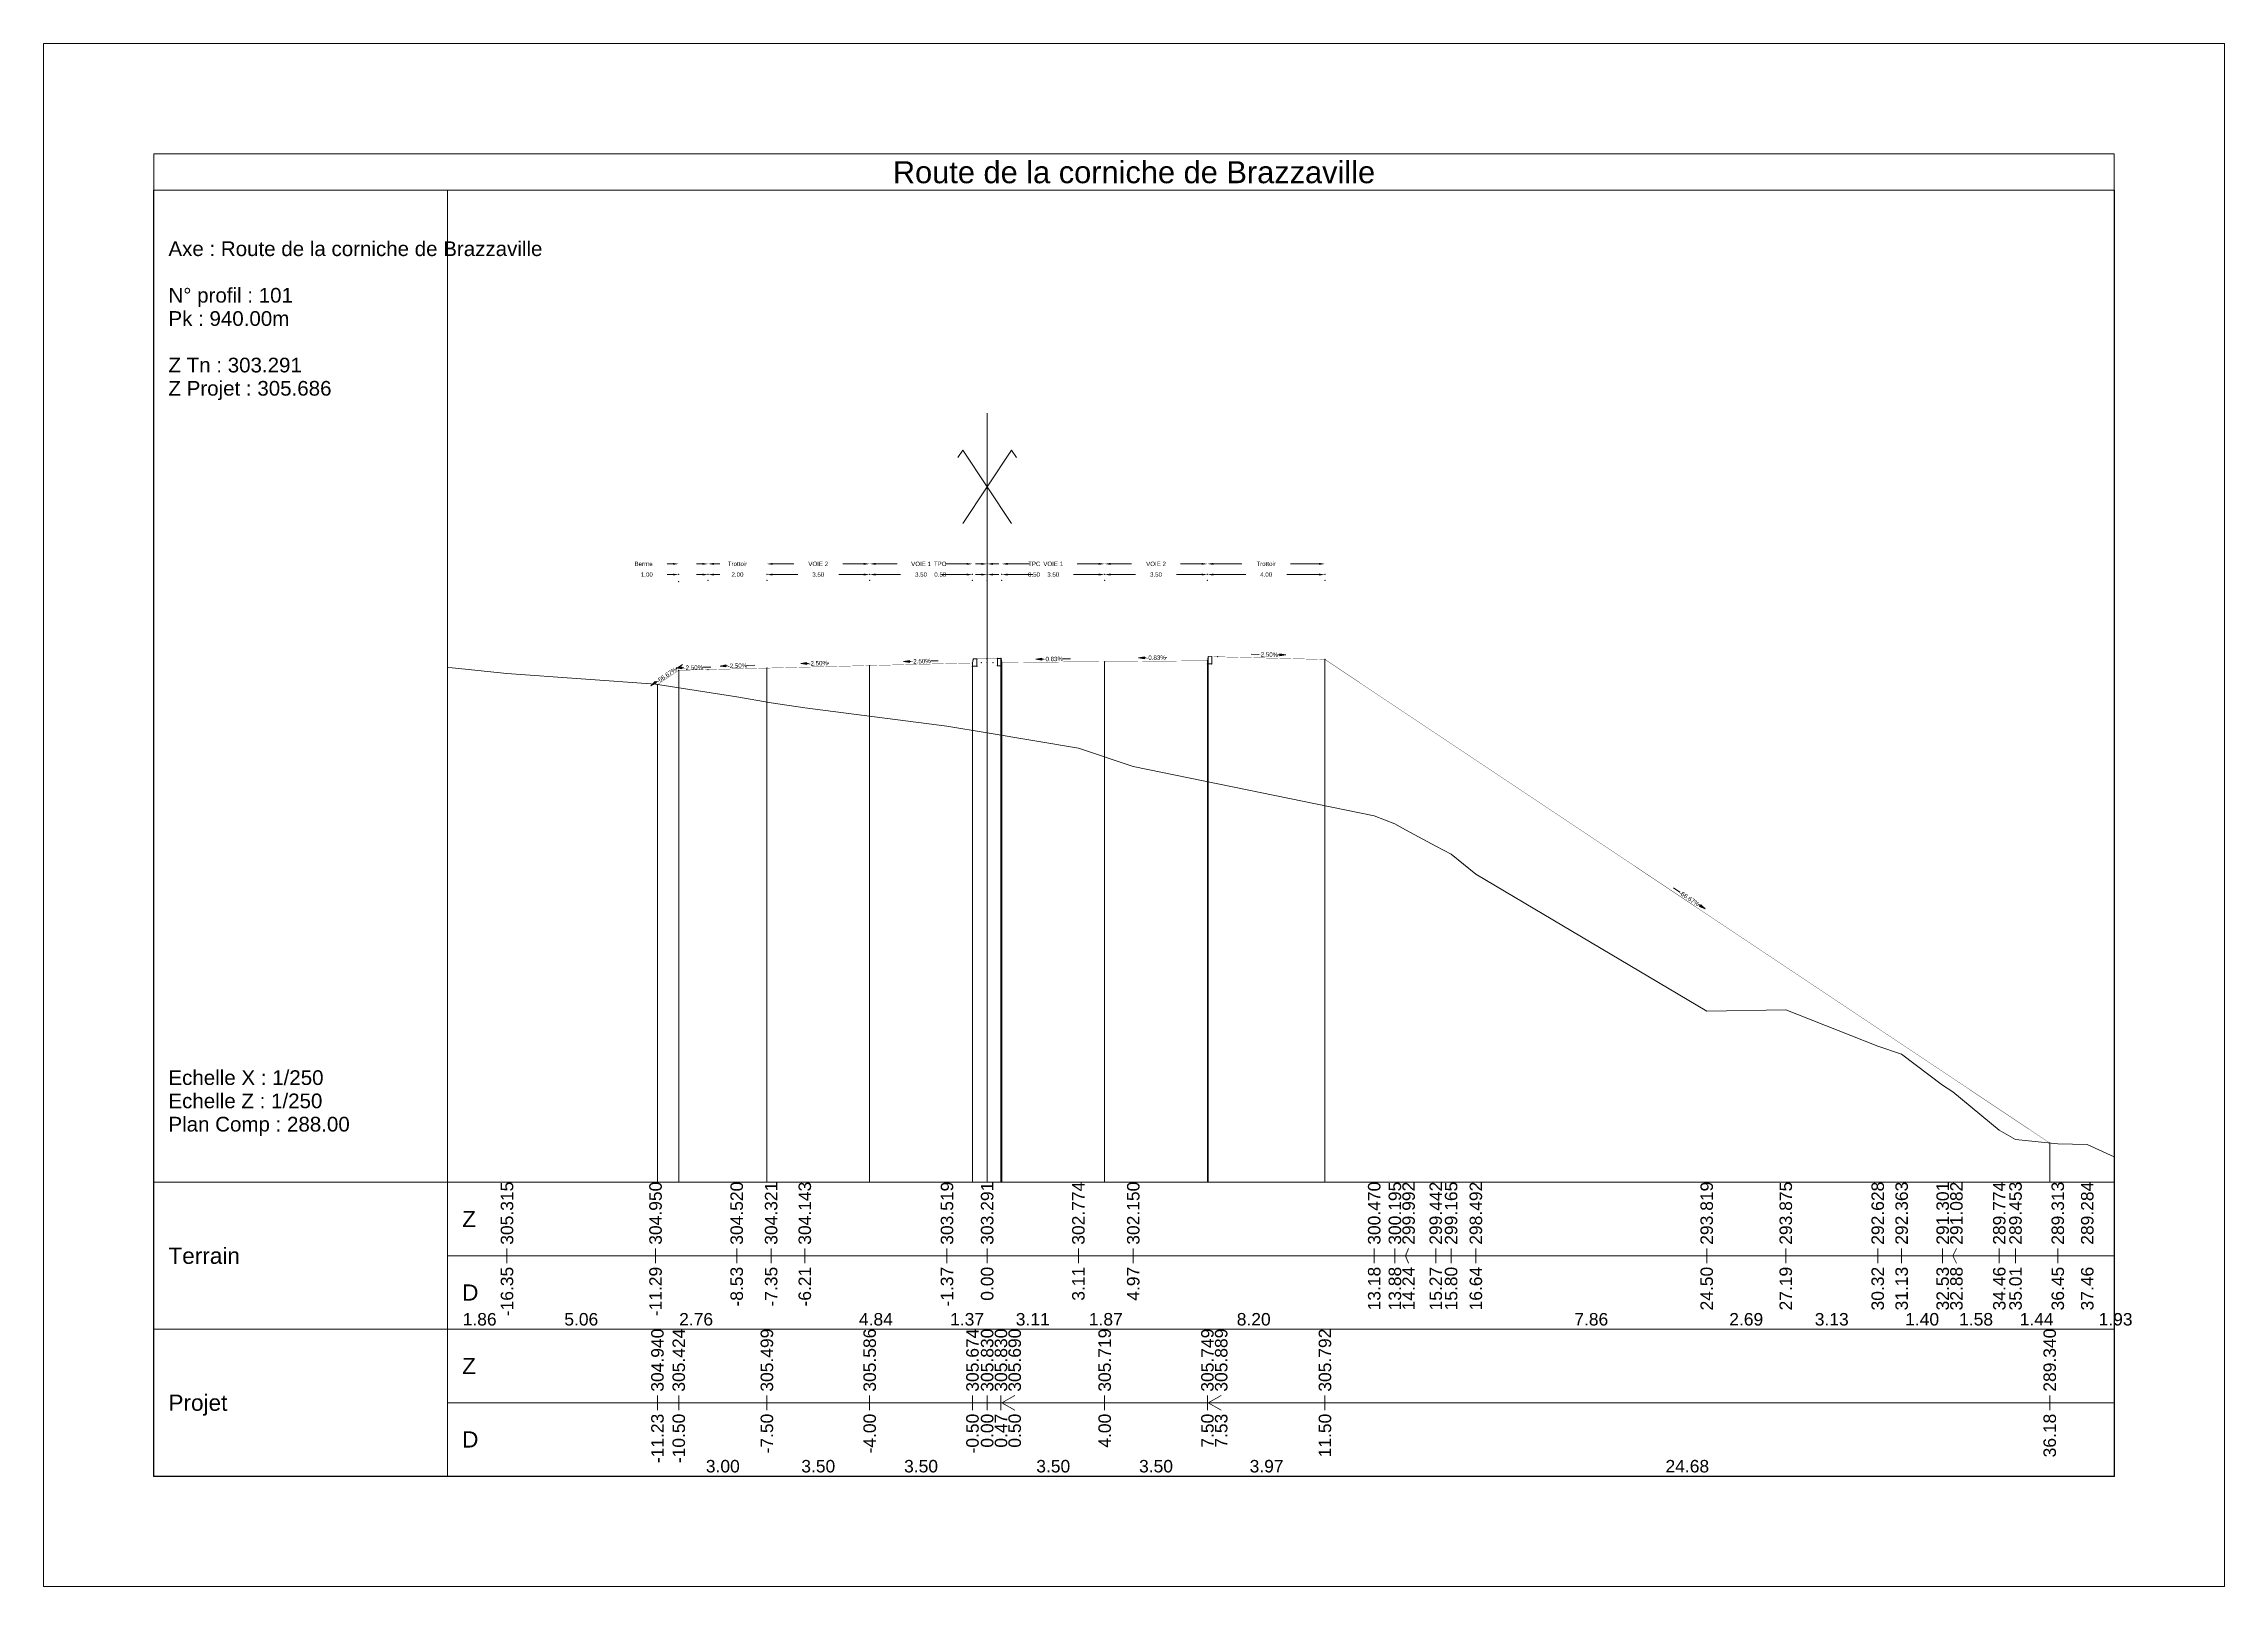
# Model space of a CAD drawing. Extents: x 0 to 74, y -372 to 1003.
# Drawn here: x 0 to 74.2, y -204.3 to -151.8 of the extents above; entities that cross this region are included whole.
import ezdxf
from ezdxf.enums import TextEntityAlignment as Align

# ---------------------------------------------------------------- set-up
doc = ezdxf.new("R2010")
doc.units = 0
doc.header["$LTSCALE"] = 2
doc.header["$PDSIZE"] = -0.004
doc.layers.get('0').update_dxf_attribs({"lineweight": 0})
for name, color, linetype, lineweight in [('Route - Profils type - PT REM TRT', 5, 'Continuous', 0), ('Route - Profils type - PT REM TRT BERME', 5, 'Continuous', 0), ('Route - Route de la corniche de Brazzaville - PT - Cadre_P101', 7, 'Continuous', 0), ('Route - Route de la corniche de Brazzaville - PT - Terrain_P101', 5, 'Continuous', 0)]:
    doc.layers.add(name, color=color, linetype=linetype, lineweight=lineweight)
doc.styles.add('CadreTitre', font='arial.ttf', dxfattribs={"height": 0.003})
doc.styles.add('Cotation', font='arial.ttf')
doc.styles.add('CoteHor', font='arial.ttf', dxfattribs={"height": 0.0022})
doc.styles.add('CoteHorA', font='arial.ttf', dxfattribs={"height": 0.0022})
doc.styles.add('CoteTitre', font='arial.ttf', dxfattribs={"height": 0.0017})
doc.styles.add('CoteTitreA', font='arial.ttf', dxfattribs={"height": 0.0017})
doc.styles.add('CoteVert', font='arial.ttf', dxfattribs={"height": 0.0017})
doc.styles.add('CoteVertA', font='arial.ttf', dxfattribs={"height": 0.0017})
doc.styles.add('ProfilCartouche', font='arial.ttf', dxfattribs={"height": 0.002})
doc.dimstyles.new('BRAZZAVILLE', dxfattribs={"dimtxt": 0.15, "dimasz": 0.2, "dimexe": 0.5, "dimexo": 0.5, "dimgap": 0.5, "dimtad": 0, "dimzin": 0, "dimdsep": 46, "dimtxsty": 'Cotation', "dimsah": 1, "dimcen": 0.1, "dimse1": 1, "dimse2": 1, "dimclrd": 1, "dimclre": 256, "dimclrt": 1, "dimaunit": 2, "dimazin": 0, "dimtfac": 1, "dimtdec": 4, "dimtofl": 0, "dimtmove": 0, "dimatfit": 1, "dimfxl": 1, "dimtolj": 1, "dimtzin": 0, "dimlwd": 0, "dimlwe": 0, "dimarcsym": 0})

msp = doc.modelspace()

# ---------------------------------------------------------------- texts
at = {"color": 7, "style": 'CadreTitre'}
msp.add_text('Route de la corniche de Brazzaville', height=0.75, dxfattribs=at).set_placement((37.125, -155.83), align=Align.TOP_CENTER)
at = {"style": 'ProfilCartouche'}
for s, p in [('Axe : Route de la corniche de Brazzaville', (4.25, -158.809)), ('N° profil : 101', (4.25, -160.393)), ('Pk : 940.00m', (4.25, -161.184)), ('Z Tn : 303.291', (4.25, -162.768)), ('Z Projet : 305.686', (4.25, -163.559)), ('Echelle X : 1/250', (4.25, -187.017)), ('Echelle Z : 1/250', (4.25, -187.809)), ('Plan Comp : 288.00', (4.25, -188.601))]:
    msp.add_text(s, height=0.5, dxfattribs=at).set_placement(p, align=Align.MIDDLE_LEFT)
at = {"layer": 'Route - Route de la corniche de Brazzaville - PT - Cadre_P101', "color": 114, "style": 'CoteVert'}
for s, p in [('305.315', (15.777, -192.705)), ('304.950', (20.834, -192.705)), ('304.520', (23.598, -192.705)), ('304.321', (24.77, -192.705)), ('304.143', (25.916, -192.705)), ('303.519', (30.758, -192.705)), ('303.291', (32.125, -192.705)), ('302.774', (35.231, -192.705)), ('302.150', (37.099, -192.705)), ('300.470', (45.303, -192.705)), ('300.195', (46.007, -192.705)), ('299.992', (46.474, -192.705)), ('299.442', (47.399, -192.705)), ('299.165', (47.921, -192.705)), ('298.492', (48.764, -192.705)), ('293.819', (56.624, -192.705)), ('293.875', (59.316, -192.705)), ('292.628', (62.446, -192.705)), ('292.363', (63.26, -192.705)), ('291.301', (64.658, -192.705)), ('291.082', (65.126, -192.705)), ('289.774', (66.585, -192.705)), ('289.453', (67.138, -192.705)), ('289.313', (68.577, -192.705)), ('289.284', (69.581, -192.705))]:
    msp.add_text(s, height=0.425, rotation=90, dxfattribs=at).set_placement(p, align=Align.MIDDLE_LEFT)
at = {"layer": 'Route - Route de la corniche de Brazzaville - PT - Cadre_P101', "color": 114, "style": 'CoteHor'}
for s, p in [('Z', (14.25, -191.83)), ('Terrain', (4.25, -193.08)), ('D', (14.25, -194.33))]:
    msp.add_text(s, height=0.55, dxfattribs=at).set_placement(p, align=Align.MIDDLE_LEFT)
at = {"layer": 'Route - Route de la corniche de Brazzaville - PT - Cadre_P101', "color": 114, "style": 'CoteVert'}
for s, p in [('-16.35', (15.777, -193.455)), ('-11.29', (20.834, -193.455)), ('-8.53', (23.598, -193.455)), ('-7.35', (24.77, -193.455)), ('-6.21', (25.916, -193.455)), ('-1.37', (30.758, -193.455)), ('0.00', (32.125, -193.455)), ('3.11', (35.231, -193.455)), ('4.97', (37.099, -193.455)), ('13.18', (45.303, -193.455)), ('13.88', (46.007, -193.455)), ('14.24', (46.474, -193.455)), ('15.27', (47.399, -193.455)), ('15.80', (47.921, -193.455)), ('16.64', (48.764, -193.455)), ('24.50', (56.624, -193.455)), ('27.19', (59.316, -193.455)), ('30.32', (62.446, -193.455)), ('31.13', (63.26, -193.455)), ('32.53', (64.658, -193.455)), ('32.88', (65.126, -193.455)), ('34.46', (66.585, -193.455)), ('35.01', (67.138, -193.455)), ('36.45', (68.577, -193.455)), ('37.46', (69.581, -193.455))]:
    msp.add_text(s, height=0.425, rotation=90, dxfattribs=at).set_placement(p, align=Align.MIDDLE_RIGHT)
at = {"layer": 'Route - Route de la corniche de Brazzaville - PT - Cadre_P101', "color": 114, "style": 'CoteTitre'}
for s, p in [('1.86', (14.846, -195.58)), ('5.06', (18.306, -195.58)), ('2.76', (22.216, -195.58)), ('4.84', (28.337, -195.58)), ('1.37', (31.442, -195.58)), ('3.11', (33.678, -195.58)), ('1.87', (36.165, -195.58)), ('8.20', (41.201, -195.58)), ('7.86', (52.694, -195.58)), ('2.69', (57.97, -195.58)), ('3.13', (60.881, -195.58)), ('1.40', (63.959, -195.58)), ('1.58', (65.796, -195.58)), ('1.44', (67.858, -195.58)), ('1.93', (70.545, -195.58))]:
    msp.add_text(s, height=0.425, dxfattribs=at).set_placement(p, align=Align.BOTTOM_CENTER)
at = {"layer": 'Route - Route de la corniche de Brazzaville - PT - Cadre_P101', "color": 7, "style": 'CoteVertA'}
for s, p in [('304.940', (20.899, -197.705)), ('305.424', (21.625, -197.705)), ('305.499', (24.625, -197.705)), ('305.586', (28.125, -197.705)), ('305.674', (31.625, -197.705)), ('305.830', (32.125, -197.705)), ('305.830', (32.595, -197.705)), ('305.690', (33.062, -197.705)), ('305.719', (36.125, -197.705)), ('305.749', (39.625, -197.705)), ('305.889', (40.093, -197.705)), ('305.792', (43.625, -197.705)), ('289.340', (68.303, -197.705))]:
    msp.add_text(s, height=0.425, rotation=90, dxfattribs=at).set_placement(p, align=Align.MIDDLE_LEFT)
at = {"layer": 'Route - Route de la corniche de Brazzaville - PT - Cadre_P101', "color": 7, "style": 'CoteHorA'}
for s, p in [('Z', (14.25, -196.83)), ('Projet', (4.25, -198.08)), ('D', (14.25, -199.33))]:
    msp.add_text(s, height=0.55, dxfattribs=at).set_placement(p, align=Align.MIDDLE_LEFT)
at = {"layer": 'Route - Route de la corniche de Brazzaville - PT - Cadre_P101', "color": 7, "style": 'CoteVertA'}
for s, p in [('-11.23', (20.899, -198.455)), ('-10.50', (21.625, -198.455)), ('-7.50', (24.625, -198.455)), ('-4.00', (28.125, -198.455)), ('-0.50', (31.625, -198.455)), ('0.00', (32.125, -198.455)), ('0.47', (32.595, -198.455)), ('0.50', (33.062, -198.455)), ('4.00', (36.125, -198.455)), ('7.50', (39.625, -198.455)), ('7.53', (40.093, -198.455)), ('11.50', (43.625, -198.455)), ('36.18', (68.303, -198.455))]:
    msp.add_text(s, height=0.425, rotation=90, dxfattribs=at).set_placement(p, align=Align.MIDDLE_RIGHT)
at = {"layer": 'Route - Route de la corniche de Brazzaville - PT - Cadre_P101', "color": 7, "style": 'CoteTitreA'}
for s, p in [('3.00', (23.125, -200.58)), ('3.50', (26.375, -200.58)), ('3.50', (29.875, -200.58)), ('3.50', (34.375, -200.58)), ('3.50', (37.875, -200.58)), ('3.97', (41.64, -200.58)), ('24.68', (55.964, -200.58))]:
    msp.add_text(s, height=0.425, dxfattribs=at).set_placement(p, align=Align.BOTTOM_CENTER)

# ---------------------------------------------------------------- blocks, each defined once
blk = doc.blocks.new('*D588')
at = {"layer": 'Defpoints', "color": 0, "transparency": 16777216}
for p in [(32.625, -169.894), (32.625, -169.898), (32.125, -172.894)]:
    blk.add_point(p, dxfattribs=at)
at = {"layer": 'Route - Profils type - PT REM TRT', "color": 1, "lineweight": 0, "transparency": 16777216}
for p, q in [((31.925, -169.898), (31.725, -169.898)), ((32.825, -169.898), (33.025, -169.898))]:
    blk.add_line(p, q, dxfattribs=at)
at = {"layer": 'Route - Profils type - PT REM TRT', "color": 1, "transparency": 16777216}
for points in [[(31.925, -169.865), (31.925, -169.931), (32.125, -169.898)], [(32.825, -169.865), (32.825, -169.931), (32.625, -169.898)]]:
    blk.add_solid(points, dxfattribs=at)
at = {"layer": 'Route - Profils type - PT REM TRT', "color": 1, "transparency": 16777216, "insert": (33.72, -169.898), "char_height": 0.15, "attachment_point": 5, "style": 'Cotation'}
blk.add_mtext('\\A1;0.50', dxfattribs=at)
blk = doc.blocks.new('*D589')
at = {"layer": 'Defpoints', "color": 0, "transparency": 16777216}
for p in [(32.625, -169.894), (36.125, -169.894), (36.125, -169.898)]:
    blk.add_point(p, dxfattribs=at)
at = {"layer": 'Route - Profils type - PT REM TRT', "color": 1, "lineweight": 0, "transparency": 16777216}
for p, q in [((32.825, -169.898), (33.68, -169.898)), ((35.925, -169.898), (35.07, -169.898))]:
    blk.add_line(p, q, dxfattribs=at)
at = {"layer": 'Route - Profils type - PT REM TRT', "color": 1, "transparency": 16777216}
for points in [[(32.825, -169.865), (32.825, -169.931), (32.625, -169.898)], [(35.925, -169.865), (35.925, -169.931), (36.125, -169.898)]]:
    blk.add_solid(points, dxfattribs=at)
at = {"layer": 'Route - Profils type - PT REM TRT', "color": 1, "transparency": 16777216, "insert": (34.375, -169.898), "char_height": 0.15, "attachment_point": 5, "style": 'Cotation'}
blk.add_mtext('\\A1;3.50', dxfattribs=at)
blk = doc.blocks.new('*D590')
at = {"layer": 'Defpoints', "color": 0, "transparency": 16777216}
for p in [(36.125, -169.894), (39.625, -169.894), (39.625, -169.898)]:
    blk.add_point(p, dxfattribs=at)
at = {"layer": 'Route - Profils type - PT REM TRT', "color": 1, "lineweight": 0, "transparency": 16777216}
for p, q in [((36.325, -169.898), (37.18, -169.898)), ((39.425, -169.898), (38.57, -169.898))]:
    blk.add_line(p, q, dxfattribs=at)
at = {"layer": 'Route - Profils type - PT REM TRT', "color": 1, "transparency": 16777216}
for points in [[(36.325, -169.865), (36.325, -169.931), (36.125, -169.898)], [(39.425, -169.865), (39.425, -169.931), (39.625, -169.898)]]:
    blk.add_solid(points, dxfattribs=at)
at = {"layer": 'Route - Profils type - PT REM TRT', "color": 1, "transparency": 16777216, "insert": (37.875, -169.898), "char_height": 0.15, "attachment_point": 5, "style": 'Cotation'}
blk.add_mtext('\\A1;3.50', dxfattribs=at)
blk = doc.blocks.new('*D591')
at = {"layer": 'Defpoints', "color": 0, "transparency": 16777216}
for p in [(39.625, -169.894), (43.625, -169.894), (43.625, -169.898)]:
    blk.add_point(p, dxfattribs=at)
at = {"layer": 'Route - Profils type - PT REM TRT', "color": 1, "lineweight": 0, "transparency": 16777216}
for p, q in [((39.825, -169.898), (40.927, -169.898)), ((43.425, -169.898), (42.323, -169.898))]:
    blk.add_line(p, q, dxfattribs=at)
at = {"layer": 'Route - Profils type - PT REM TRT', "color": 1, "transparency": 16777216}
for points in [[(39.825, -169.865), (39.825, -169.931), (39.625, -169.898)], [(43.425, -169.865), (43.425, -169.931), (43.625, -169.898)]]:
    blk.add_solid(points, dxfattribs=at)
at = {"layer": 'Route - Profils type - PT REM TRT', "color": 1, "transparency": 16777216, "insert": (41.625, -169.898), "char_height": 0.15, "attachment_point": 5, "style": 'Cotation'}
blk.add_mtext('\\A1;4.00', dxfattribs=at)
blk = doc.blocks.new('*D592')
at = {"layer": 'Defpoints', "color": 0, "transparency": 16777216}
for p in [(32.625, -169.535), (32.625, -170.094), (32.125, -172.894)]:
    blk.add_point(p, dxfattribs=at)
at = {"layer": 'Route - Profils type - PT REM TRT', "color": 1, "lineweight": 0, "transparency": 16777216}
for p, q in [((31.925, -169.535), (31.725, -169.535)), ((32.825, -169.535), (33.025, -169.535))]:
    blk.add_line(p, q, dxfattribs=at)
at = {"layer": 'Route - Profils type - PT REM TRT', "color": 1, "transparency": 16777216}
for points in [[(31.925, -169.501), (31.925, -169.568), (32.125, -169.535)], [(32.825, -169.501), (32.825, -169.568), (32.625, -169.535)]]:
    blk.add_solid(points, dxfattribs=at)
at = {"layer": 'Route - Profils type - PT REM TRT', "color": 1, "transparency": 16777216, "insert": (33.728, -169.535), "char_height": 0.15, "attachment_point": 5, "style": 'Cotation'}
blk.add_mtext('\\A1;TPC', dxfattribs=at)
blk = doc.blocks.new('*D593')
at = {"layer": 'Defpoints', "color": 0, "transparency": 16777216}
for p in [(36.125, -169.535), (36.125, -169.894), (32.625, -170.094)]:
    blk.add_point(p, dxfattribs=at)
at = {"layer": 'Route - Profils type - PT REM TRT', "color": 1, "lineweight": 0, "transparency": 16777216}
for p, q in [((32.825, -169.535), (33.557, -169.535)), ((35.925, -169.535), (35.193, -169.535))]:
    blk.add_line(p, q, dxfattribs=at)
at = {"layer": 'Route - Profils type - PT REM TRT', "color": 1, "transparency": 16777216}
for points in [[(32.825, -169.501), (32.825, -169.568), (32.625, -169.535)], [(35.925, -169.501), (35.925, -169.568), (36.125, -169.535)]]:
    blk.add_solid(points, dxfattribs=at)
at = {"layer": 'Route - Profils type - PT REM TRT', "color": 1, "transparency": 16777216, "insert": (34.375, -169.535), "char_height": 0.15, "attachment_point": 5, "style": 'Cotation'}
blk.add_mtext('\\A1;VOIE 1', dxfattribs=at)
blk = doc.blocks.new('*D594')
at = {"layer": 'Defpoints', "color": 0, "transparency": 16777216}
for p in [(36.125, -169.894), (39.625, -169.535), (39.625, -169.894)]:
    blk.add_point(p, dxfattribs=at)
at = {"layer": 'Route - Profils type - PT REM TRT', "color": 1, "lineweight": 0, "transparency": 16777216}
for p, q in [((36.325, -169.535), (37.043, -169.535)), ((39.425, -169.535), (38.707, -169.535))]:
    blk.add_line(p, q, dxfattribs=at)
at = {"layer": 'Route - Profils type - PT REM TRT', "color": 1, "transparency": 16777216}
for points in [[(36.325, -169.501), (36.325, -169.568), (36.125, -169.535)], [(39.425, -169.501), (39.425, -169.568), (39.625, -169.535)]]:
    blk.add_solid(points, dxfattribs=at)
at = {"layer": 'Route - Profils type - PT REM TRT', "color": 1, "transparency": 16777216, "insert": (37.875, -169.535), "char_height": 0.15, "attachment_point": 5, "style": 'Cotation'}
blk.add_mtext('\\A1;VOIE 2', dxfattribs=at)
blk = doc.blocks.new('*D595')
at = {"layer": 'Defpoints', "color": 0, "transparency": 16777216}
for p in [(39.625, -169.894), (43.625, -169.535), (43.625, -169.894)]:
    blk.add_point(p, dxfattribs=at)
at = {"layer": 'Route - Profils type - PT REM TRT', "color": 1, "lineweight": 0, "transparency": 16777216}
for p, q in [((39.825, -169.535), (40.794, -169.535)), ((43.425, -169.535), (42.456, -169.535))]:
    blk.add_line(p, q, dxfattribs=at)
at = {"layer": 'Route - Profils type - PT REM TRT', "color": 1, "transparency": 16777216}
for points in [[(39.825, -169.501), (39.825, -169.568), (39.625, -169.535)], [(43.425, -169.501), (43.425, -169.568), (43.625, -169.535)]]:
    blk.add_solid(points, dxfattribs=at)
at = {"layer": 'Route - Profils type - PT REM TRT', "color": 1, "transparency": 16777216, "insert": (41.625, -169.535), "char_height": 0.15, "attachment_point": 5, "style": 'Cotation'}
blk.add_mtext('\\A1;Trottoir', dxfattribs=at)
blk = doc.blocks.new('MENSURA_COTEPENTE_170')
at = {"layer": 'Route - Profils type - PT REM TRT', "linetype": 'Continuous', "lineweight": 0}
blk.add_hatch(color=1, dxfattribs=at).paths.add_polyline_path([(0.13593, -5.33363), (0.13513, -5.33378), (0.13593, -5.33391)])
at = {"layer": 'Route - Profils type - PT REM TRT', "color": 1, "linetype": 'Continuous', "lineweight": 0}
for p, q in [((0.13593, -5.33377), (0.13617, -5.33377)), ((0.13882, -5.33375), (0.13986, -5.33374))]:
    blk.add_line(p, q, dxfattribs=at)
at = {"layer": 'Route - Profils type - PT REM TRT', "color": 1, "linetype": 'Continuous', "lineweight": 0, "flags": 128}
blk.add_lwpolyline([(0.13593, -5.33363), (0.13513, -5.33378), (0.13593, -5.33391), (0.13593, -5.33363)], close=True, dxfattribs=at)
at = {"layer": 'Route - Profils type - PT REM TRT', "color": 1, "style": 'Cotation'}
blk.add_text('-0.83%', height=0.0006, rotation=0.4775, dxfattribs=at).set_placement((0.1375, -5.33376), align=Align.MIDDLE_CENTER)
blk = doc.blocks.new('MENSURA_COTEPENTE_171')
at = {"layer": 'Route - Profils type - PT REM TRT', "linetype": 'Continuous', "lineweight": 0}
blk.add_hatch(color=1, dxfattribs=at).paths.add_polyline_path([(0.14993, -5.33345), (0.14913, -5.3336), (0.14993, -5.33373)])
at = {"layer": 'Route - Profils type - PT REM TRT', "color": 1, "linetype": 'Continuous', "lineweight": 0}
for p, q in [((0.14993, -5.33359), (0.15017, -5.33359)), ((0.15282, -5.33356), (0.15293, -5.33356))]:
    blk.add_line(p, q, dxfattribs=at)
at = {"layer": 'Route - Profils type - PT REM TRT', "color": 1, "linetype": 'Continuous', "lineweight": 0, "flags": 128}
blk.add_lwpolyline([(0.14993, -5.33345), (0.14913, -5.3336), (0.14993, -5.33373), (0.14993, -5.33345)], close=True, dxfattribs=at)
at = {"layer": 'Route - Profils type - PT REM TRT', "color": 1, "style": 'Cotation'}
blk.add_text('-0.83%', height=0.0006, rotation=0.4775, dxfattribs=at).set_placement((0.1515, -5.33358), align=Align.MIDDLE_CENTER)
blk = doc.blocks.new('MENSURA_COTEPENTE_172')
at = {"layer": 'Route - Profils type - PT REM TRT', "linetype": 'Continuous', "lineweight": 0}
blk.add_hatch(color=1, dxfattribs=at).paths.add_polyline_path([(0.22553, -5.36746), (0.22627, -5.36778), (0.22568, -5.36722)])
at = {"layer": 'Route - Profils type - PT REM TRT', "color": 1, "linetype": 'Continuous', "lineweight": 0}
for p, q in [((0.22283, -5.36549), (0.22196, -5.36491)), ((0.22561, -5.36734), (0.22541, -5.3672))]:
    blk.add_line(p, q, dxfattribs=at)
at = {"layer": 'Route - Profils type - PT REM TRT', "color": 1, "linetype": 'Continuous', "lineweight": 0, "flags": 128}
blk.add_lwpolyline([(0.22553, -5.36746), (0.22627, -5.36778), (0.22568, -5.36722), (0.22553, -5.36746)], close=True, dxfattribs=at)
at = {"layer": 'Route - Profils type - PT REM TRT', "color": 1, "style": 'Cotation'}
blk.add_text('-66.67%', height=0.0006, rotation=326.3098, dxfattribs=at).set_placement((0.22412, -5.36635), align=Align.MIDDLE_CENTER)
blk = doc.blocks.new('MENSURA_COTEPENTE_173')
at = {"layer": 'Route - Profils type - PT REM TRT', "linetype": 'Continuous', "lineweight": 0}
blk.add_hatch(color=1, dxfattribs=at).paths.add_polyline_path([(0.16837, -5.33334), (0.16918, -5.33322), (0.16838, -5.33306)])
at = {"layer": 'Route - Profils type - PT REM TRT', "color": 1, "linetype": 'Continuous', "lineweight": 0}
for p, q in [((0.16549, -5.33313), (0.16445, -5.3331)), ((0.16838, -5.3332), (0.16814, -5.33319))]:
    blk.add_line(p, q, dxfattribs=at)
at = {"layer": 'Route - Profils type - PT REM TRT', "color": 1, "linetype": 'Continuous', "lineweight": 0, "flags": 128}
blk.add_lwpolyline([(0.16837, -5.33334), (0.16918, -5.33322), (0.16838, -5.33306), (0.16837, -5.33334)], close=True, dxfattribs=at)
at = {"layer": 'Route - Profils type - PT REM TRT', "color": 1, "style": 'Cotation'}
blk.add_text('-2.50%', height=0.0006, rotation=358.5679, dxfattribs=at).set_placement((0.16681, -5.33316), align=Align.MIDDLE_CENTER)
blk = doc.blocks.new('T2', base_point=(-6.713, 11.473))
at = {"linetype": 'Continuous', "flags": 128}
blk.add_lwpolyline([(-6.837, 11.703), (-6.863, 11.583), (-6.863, 11.473), (-6.713, 11.473), (-6.713, 11.723), (-6.818, 11.719, 0.339869)], format="xyb", close=True, dxfattribs=at)
blk = doc.blocks.new('T2__mirroredMSX', base_point=(-6.713, 11.473))
at = {"linetype": 'Continuous', "flags": 128}
blk.add_lwpolyline([(-6.837, 11.703), (-6.863, 11.583), (-6.863, 11.473), (-6.713, 11.473), (-6.713, 11.723), (-6.818, 11.719, 0.339869)], format="xyb", close=True, dxfattribs=at)
blk = doc.blocks.new('*D600')
at = {"layer": 'Defpoints', "color": 0, "transparency": 16777216}
for p in [(31.625, -169.894), (31.625, -169.898), (32.125, -172.894)]:
    blk.add_point(p, dxfattribs=at)
at = {"layer": 'Route - Profils type - PT REM TRT BERME', "color": 1, "lineweight": 0, "transparency": 16777216}
for p, q in [((31.425, -169.898), (31.225, -169.898)), ((32.325, -169.898), (32.525, -169.898))]:
    blk.add_line(p, q, dxfattribs=at)
at = {"layer": 'Route - Profils type - PT REM TRT BERME', "color": 1, "transparency": 16777216}
for points in [[(31.425, -169.865), (31.425, -169.931), (31.625, -169.898)], [(32.325, -169.865), (32.325, -169.931), (32.125, -169.898)]]:
    blk.add_solid(points, dxfattribs=at)
at = {"layer": 'Route - Profils type - PT REM TRT BERME', "color": 1, "transparency": 16777216, "insert": (30.53, -169.898), "char_height": 0.15, "attachment_point": 5, "style": 'Cotation'}
blk.add_mtext('\\A1;0.50', dxfattribs=at)
blk = doc.blocks.new('*D601')
at = {"layer": 'Defpoints', "color": 0, "transparency": 16777216}
for p in [(28.125, -169.894), (28.125, -169.898), (31.625, -169.894)]:
    blk.add_point(p, dxfattribs=at)
at = {"layer": 'Route - Profils type - PT REM TRT BERME', "color": 1, "lineweight": 0, "transparency": 16777216}
for p, q in [((28.325, -169.898), (29.18, -169.898)), ((31.425, -169.898), (30.57, -169.898))]:
    blk.add_line(p, q, dxfattribs=at)
at = {"layer": 'Route - Profils type - PT REM TRT BERME', "color": 1, "transparency": 16777216}
for points in [[(28.325, -169.865), (28.325, -169.931), (28.125, -169.898)], [(31.425, -169.865), (31.425, -169.931), (31.625, -169.898)]]:
    blk.add_solid(points, dxfattribs=at)
at = {"layer": 'Route - Profils type - PT REM TRT BERME', "color": 1, "transparency": 16777216, "insert": (29.875, -169.898), "char_height": 0.15, "attachment_point": 5, "style": 'Cotation'}
blk.add_mtext('\\A1;3.50', dxfattribs=at)
blk = doc.blocks.new('*D602')
at = {"layer": 'Defpoints', "color": 0, "transparency": 16777216}
for p in [(24.625, -169.894), (24.625, -169.898), (28.125, -169.894)]:
    blk.add_point(p, dxfattribs=at)
at = {"layer": 'Route - Profils type - PT REM TRT BERME', "color": 1, "lineweight": 0, "transparency": 16777216}
for p, q in [((24.825, -169.898), (25.68, -169.898)), ((27.925, -169.898), (27.07, -169.898))]:
    blk.add_line(p, q, dxfattribs=at)
at = {"layer": 'Route - Profils type - PT REM TRT BERME', "color": 1, "transparency": 16777216}
for points in [[(24.825, -169.865), (24.825, -169.931), (24.625, -169.898)], [(27.925, -169.865), (27.925, -169.931), (28.125, -169.898)]]:
    blk.add_solid(points, dxfattribs=at)
at = {"layer": 'Route - Profils type - PT REM TRT BERME', "color": 1, "transparency": 16777216, "insert": (26.375, -169.898), "char_height": 0.15, "attachment_point": 5, "style": 'Cotation'}
blk.add_mtext('\\A1;3.50', dxfattribs=at)
blk = doc.blocks.new('*D603')
at = {"layer": 'Defpoints', "color": 0, "transparency": 16777216}
for p in [(31.625, -169.535), (31.625, -170.094), (32.125, -172.894)]:
    blk.add_point(p, dxfattribs=at)
at = {"layer": 'Route - Profils type - PT REM TRT BERME', "color": 1, "lineweight": 0, "transparency": 16777216}
for p, q in [((31.425, -169.535), (31.225, -169.535)), ((32.325, -169.535), (32.525, -169.535))]:
    blk.add_line(p, q, dxfattribs=at)
at = {"layer": 'Route - Profils type - PT REM TRT BERME', "color": 1, "transparency": 16777216}
for points in [[(31.425, -169.501), (31.425, -169.568), (31.625, -169.535)], [(32.325, -169.501), (32.325, -169.568), (32.125, -169.535)]]:
    blk.add_solid(points, dxfattribs=at)
at = {"layer": 'Route - Profils type - PT REM TRT BERME', "color": 1, "transparency": 16777216, "insert": (30.522, -169.535), "char_height": 0.15, "attachment_point": 5, "style": 'Cotation'}
blk.add_mtext('\\A1;TPC', dxfattribs=at)
blk = doc.blocks.new('*D604')
at = {"layer": 'Defpoints', "color": 0, "transparency": 16777216}
for p in [(28.125, -169.535), (28.125, -169.894), (31.625, -170.094)]:
    blk.add_point(p, dxfattribs=at)
at = {"layer": 'Route - Profils type - PT REM TRT BERME', "color": 1, "lineweight": 0, "transparency": 16777216}
for p, q in [((28.325, -169.535), (29.057, -169.535)), ((31.425, -169.535), (30.693, -169.535))]:
    blk.add_line(p, q, dxfattribs=at)
at = {"layer": 'Route - Profils type - PT REM TRT BERME', "color": 1, "transparency": 16777216}
for points in [[(28.325, -169.501), (28.325, -169.568), (28.125, -169.535)], [(31.425, -169.501), (31.425, -169.568), (31.625, -169.535)]]:
    blk.add_solid(points, dxfattribs=at)
at = {"layer": 'Route - Profils type - PT REM TRT BERME', "color": 1, "transparency": 16777216, "insert": (29.875, -169.535), "char_height": 0.15, "attachment_point": 5, "style": 'Cotation'}
blk.add_mtext('\\A1;VOIE 1', dxfattribs=at)
blk = doc.blocks.new('*D605')
at = {"layer": 'Defpoints', "color": 0, "transparency": 16777216}
for p in [(24.625, -169.535), (24.625, -169.894), (28.125, -169.894)]:
    blk.add_point(p, dxfattribs=at)
at = {"layer": 'Route - Profils type - PT REM TRT BERME', "color": 1, "lineweight": 0, "transparency": 16777216}
for p, q in [((24.825, -169.535), (25.543, -169.535)), ((27.925, -169.535), (27.207, -169.535))]:
    blk.add_line(p, q, dxfattribs=at)
at = {"layer": 'Route - Profils type - PT REM TRT BERME', "color": 1, "transparency": 16777216}
for points in [[(24.825, -169.501), (24.825, -169.568), (24.625, -169.535)], [(27.925, -169.501), (27.925, -169.568), (28.125, -169.535)]]:
    blk.add_solid(points, dxfattribs=at)
at = {"layer": 'Route - Profils type - PT REM TRT BERME', "color": 1, "transparency": 16777216, "insert": (26.375, -169.535), "char_height": 0.15, "attachment_point": 5, "style": 'Cotation'}
blk.add_mtext('\\A1;VOIE 2', dxfattribs=at)
blk = doc.blocks.new('*D606')
at = {"layer": 'Defpoints', "color": 0, "transparency": 16777216}
for p in [(22.625, -169.535), (22.625, -169.894), (24.625, -169.894)]:
    blk.add_point(p, dxfattribs=at)
at = {"layer": 'Route - Profils type - PT REM TRT BERME', "color": 1, "lineweight": 0, "transparency": 16777216}
for p, q in [((22.425, -169.535), (22.225, -169.535)), ((24.825, -169.535), (25.025, -169.535))]:
    blk.add_line(p, q, dxfattribs=at)
at = {"layer": 'Route - Profils type - PT REM TRT BERME', "color": 1, "transparency": 16777216}
for points in [[(22.425, -169.501), (22.425, -169.568), (22.625, -169.535)], [(24.825, -169.501), (24.825, -169.568), (24.625, -169.535)]]:
    blk.add_solid(points, dxfattribs=at)
at = {"layer": 'Route - Profils type - PT REM TRT BERME', "color": 1, "transparency": 16777216, "insert": (23.625, -169.535), "char_height": 0.15, "attachment_point": 5, "style": 'Cotation'}
blk.add_mtext('\\A1;Trottoir', dxfattribs=at)
blk = doc.blocks.new('*D607')
at = {"layer": 'Defpoints', "color": 0, "transparency": 16777216}
for p in [(21.625, -169.535), (21.625, -169.894), (22.625, -169.894)]:
    blk.add_point(p, dxfattribs=at)
at = {"layer": 'Route - Profils type - PT REM TRT BERME', "color": 1, "lineweight": 0, "transparency": 16777216}
for p, q in [((21.425, -169.535), (21.225, -169.535)), ((22.825, -169.535), (23.025, -169.535))]:
    blk.add_line(p, q, dxfattribs=at)
at = {"layer": 'Route - Profils type - PT REM TRT BERME', "color": 1, "transparency": 16777216}
for points in [[(21.425, -169.501), (21.425, -169.568), (21.625, -169.535)], [(22.825, -169.501), (22.825, -169.568), (22.625, -169.535)]]:
    blk.add_solid(points, dxfattribs=at)
at = {"layer": 'Route - Profils type - PT REM TRT BERME', "color": 1, "transparency": 16777216, "insert": (20.428, -169.535), "char_height": 0.15, "attachment_point": 5, "style": 'Cotation'}
blk.add_mtext('\\A1;Berme', dxfattribs=at)
blk = doc.blocks.new('*D608')
at = {"layer": 'Defpoints', "color": 0, "transparency": 16777216}
for p in [(22.625, -169.894), (22.625, -169.898), (24.625, -169.894)]:
    blk.add_point(p, dxfattribs=at)
at = {"layer": 'Route - Profils type - PT REM TRT BERME', "color": 1, "lineweight": 0, "transparency": 16777216}
for p, q in [((22.425, -169.898), (22.225, -169.898)), ((24.825, -169.898), (25.025, -169.898))]:
    blk.add_line(p, q, dxfattribs=at)
at = {"layer": 'Route - Profils type - PT REM TRT BERME', "color": 1, "transparency": 16777216}
for points in [[(22.425, -169.865), (22.425, -169.931), (22.625, -169.898)], [(24.825, -169.865), (24.825, -169.931), (24.625, -169.898)]]:
    blk.add_solid(points, dxfattribs=at)
at = {"layer": 'Route - Profils type - PT REM TRT BERME', "color": 1, "transparency": 16777216, "insert": (23.625, -169.898), "char_height": 0.15, "attachment_point": 5, "style": 'Cotation'}
blk.add_mtext('\\A1;2.00', dxfattribs=at)
blk = doc.blocks.new('*D609')
at = {"layer": 'Defpoints', "color": 0, "transparency": 16777216}
for p in [(21.625, -169.894), (21.625, -169.898), (22.625, -169.894)]:
    blk.add_point(p, dxfattribs=at)
at = {"layer": 'Route - Profils type - PT REM TRT BERME', "color": 1, "lineweight": 0, "transparency": 16777216}
for p, q in [((21.425, -169.898), (21.225, -169.898)), ((22.825, -169.898), (23.025, -169.898))]:
    blk.add_line(p, q, dxfattribs=at)
at = {"layer": 'Route - Profils type - PT REM TRT BERME', "color": 1, "transparency": 16777216}
for points in [[(21.425, -169.865), (21.425, -169.931), (21.625, -169.898)], [(22.825, -169.865), (22.825, -169.931), (22.625, -169.898)]]:
    blk.add_solid(points, dxfattribs=at)
at = {"layer": 'Route - Profils type - PT REM TRT BERME', "color": 1, "transparency": 16777216, "insert": (20.537, -169.898), "char_height": 0.15, "attachment_point": 5, "style": 'Cotation'}
blk.add_mtext('\\A1;1.00', dxfattribs=at)
blk = doc.blocks.new('MENSURA_COTEPENTE_174')
at = {"layer": 'Route - Profils type - PT REM TRT BERME', "linetype": 'Continuous', "lineweight": 0}
blk.add_hatch(color=1, dxfattribs=at).paths.add_polyline_path([(0.11793, -5.33424), (0.11713, -5.33412), (0.11792, -5.33396)])
at = {"layer": 'Route - Profils type - PT REM TRT BERME', "color": 1, "linetype": 'Continuous', "lineweight": 0}
for p, q in [((0.11792, -5.3341), (0.11816, -5.33409)), ((0.12081, -5.33403), (0.12185, -5.334))]:
    blk.add_line(p, q, dxfattribs=at)
at = {"layer": 'Route - Profils type - PT REM TRT BERME', "color": 1, "linetype": 'Continuous', "lineweight": 0, "flags": 128}
blk.add_lwpolyline([(0.11793, -5.33424), (0.11713, -5.33412), (0.11792, -5.33396), (0.11793, -5.33424)], close=True, dxfattribs=at)
at = {"layer": 'Route - Profils type - PT REM TRT BERME', "color": 1, "style": 'Cotation'}
blk.add_text('-2.50%', height=0.0006, rotation=-358.5679, dxfattribs=at).set_placement((0.11949, -5.33406), align=Align.MIDDLE_CENTER)
blk = doc.blocks.new('MENSURA_COTEPENTE_175')
at = {"layer": 'Route - Profils type - PT REM TRT BERME', "linetype": 'Continuous', "lineweight": 0}
blk.add_hatch(color=1, dxfattribs=at).paths.add_polyline_path([(0.10393, -5.33452), (0.10312, -5.3344), (0.10392, -5.33424)])
at = {"layer": 'Route - Profils type - PT REM TRT BERME', "color": 1, "linetype": 'Continuous', "lineweight": 0}
for p, q in [((0.10392, -5.33438), (0.10416, -5.33438)), ((0.10681, -5.33431), (0.10692, -5.33431))]:
    blk.add_line(p, q, dxfattribs=at)
at = {"layer": 'Route - Profils type - PT REM TRT BERME', "color": 1, "linetype": 'Continuous', "lineweight": 0, "flags": 128}
blk.add_lwpolyline([(0.10393, -5.33452), (0.10312, -5.3344), (0.10392, -5.33424), (0.10393, -5.33452)], close=True, dxfattribs=at)
at = {"layer": 'Route - Profils type - PT REM TRT BERME', "color": 1, "style": 'Cotation'}
blk.add_text('-2.50%', height=0.0006, rotation=-358.5679, dxfattribs=at).set_placement((0.10549, -5.33434), align=Align.MIDDLE_CENTER)
blk = doc.blocks.new('MENSURA_COTEPENTE_176')
at = {"layer": 'Route - Profils type - PT REM TRT BERME', "linetype": 'Continuous', "lineweight": 0}
blk.add_hatch(color=1, dxfattribs=at).paths.add_polyline_path([(0.08343, -5.33707), (0.08269, -5.3374), (0.08328, -5.33684)])
at = {"layer": 'Route - Profils type - PT REM TRT BERME', "color": 1, "linetype": 'Continuous', "lineweight": 0}
for p, q in [((0.08335, -5.33696), (0.08355, -5.33682)), ((0.08613, -5.3351), (0.087, -5.33453))]:
    blk.add_line(p, q, dxfattribs=at)
at = {"layer": 'Route - Profils type - PT REM TRT BERME', "color": 1, "linetype": 'Continuous', "lineweight": 0, "flags": 128}
blk.add_lwpolyline([(0.08343, -5.33707), (0.08269, -5.3374), (0.08328, -5.33684), (0.08343, -5.33707)], close=True, dxfattribs=at)
at = {"layer": 'Route - Profils type - PT REM TRT BERME', "color": 1, "style": 'Cotation'}
blk.add_text('-66.67%', height=0.0006, rotation=-326.3098, dxfattribs=at).set_placement((0.08484, -5.33596), align=Align.MIDDLE_CENTER)
blk = doc.blocks.new('MENSURA_COTEPENTE_177')
at = {"layer": 'Route - Profils type - PT REM TRT BERME', "linetype": 'Continuous', "lineweight": 0}
blk.add_hatch(color=1, dxfattribs=at).paths.add_polyline_path([(0.09293, -5.33485), (0.09212, -5.33473), (0.09292, -5.33457)])
at = {"layer": 'Route - Profils type - PT REM TRT BERME', "color": 1, "linetype": 'Continuous', "lineweight": 0}
for p, q in [((0.09292, -5.33471), (0.09316, -5.3347)), ((0.09581, -5.33464), (0.09685, -5.33461))]:
    blk.add_line(p, q, dxfattribs=at)
at = {"layer": 'Route - Profils type - PT REM TRT BERME', "color": 1, "linetype": 'Continuous', "lineweight": 0, "flags": 128}
blk.add_lwpolyline([(0.09293, -5.33485), (0.09212, -5.33473), (0.09292, -5.33457), (0.09293, -5.33485)], close=True, dxfattribs=at)
at = {"layer": 'Route - Profils type - PT REM TRT BERME', "color": 1, "style": 'Cotation'}
blk.add_text('-2.50%', height=0.0006, rotation=-358.5679, dxfattribs=at).set_placement((0.09449, -5.33467), align=Align.MIDDLE_CENTER)
blk = doc.blocks.new('MENSURA_COTEPENTE_178')
at = {"layer": 'Route - Profils type - PT REM TRT BERME', "linetype": 'Continuous', "lineweight": 0}
blk.add_hatch(color=1, dxfattribs=at).paths.add_polyline_path([(0.08693, -5.3351), (0.08613, -5.33498), (0.08692, -5.33482)])
at = {"layer": 'Route - Profils type - PT REM TRT BERME', "color": 1, "linetype": 'Continuous', "lineweight": 0}
for p, q in [((0.08693, -5.33496), (0.08717, -5.33495)), ((0.08982, -5.33489), (0.09086, -5.33486))]:
    blk.add_line(p, q, dxfattribs=at)
at = {"layer": 'Route - Profils type - PT REM TRT BERME', "color": 1, "linetype": 'Continuous', "lineweight": 0, "flags": 128}
blk.add_lwpolyline([(0.08693, -5.3351), (0.08613, -5.33498), (0.08692, -5.33482), (0.08693, -5.3351)], close=True, dxfattribs=at)
at = {"layer": 'Route - Profils type - PT REM TRT BERME', "color": 1, "style": 'Cotation'}
blk.add_text('-2.50%', height=0.0006, rotation=-358.5679, dxfattribs=at).set_placement((0.08849, -5.33492), align=Align.MIDDLE_CENTER)

# ---------------------------------------------------------------- dimensions: what is measured, and where the dimension line sits
at = {"layer": 'Route - Profils type - PT REM TRT'}
for base, p1, p2, text, picture, middle in [((32.625, -169.535), (32.125, -172.894), (32.625, -170.094), 'TPC', '*D592', (33.728, -169.535)), ((32.625, -169.898), (32.125, -172.894), (32.625, -169.894), '0.50', '*D588', (33.72, -169.898)), ((36.125, -169.535), (32.625, -170.094), (36.125, -169.894), 'VOIE 1', '*D593', (34.375, -169.535)), ((36.125, -169.898), (32.625, -169.894), (36.125, -169.894), '3.50', '*D589', (34.375, -169.898)), ((39.625, -169.535), (36.125, -169.894), (39.625, -169.894), 'VOIE 2', '*D594', (37.875, -169.535)), ((39.625, -169.898), (36.125, -169.894), (39.625, -169.894), '3.50', '*D590', (37.875, -169.898)), ((43.625, -169.535), (39.625, -169.894), (43.625, -169.894), 'Trottoir', '*D595', (41.625, -169.535)), ((43.625, -169.898), (39.625, -169.894), (43.625, -169.894), '4.00', '*D591', (41.625, -169.898))]:
    dim = msp.add_linear_dim(base=base, p1=p1, p2=p2, text=text, dimstyle='BRAZZAVILLE', override={"dimscale": 1, "dimclrt": 1}, dxfattribs=at)
    dim.commit()
    dim.dimension.update_dxf_attribs({"geometry": picture, "text_midpoint": middle})
at = {"layer": 'Route - Profils type - PT REM TRT BERME'}
for base, p1, p2, text, picture, middle in [((21.625, -169.535), (22.625, -169.894), (21.625, -169.894), 'Berme', '*D607', (20.428, -169.535)), ((21.625, -169.898), (22.625, -169.894), (21.625, -169.894), '1.00', '*D609', (20.537, -169.898)), ((22.625, -169.535), (24.625, -169.894), (22.625, -169.894), 'Trottoir', '*D606', (23.625, -169.535)), ((22.625, -169.898), (24.625, -169.894), (22.625, -169.894), '2.00', '*D608', (23.625, -169.898)), ((24.625, -169.535), (28.125, -169.894), (24.625, -169.894), 'VOIE 2', '*D605', (26.375, -169.535)), ((24.625, -169.898), (28.125, -169.894), (24.625, -169.894), '3.50', '*D602', (26.375, -169.898)), ((28.125, -169.535), (31.625, -170.094), (28.125, -169.894), 'VOIE 1', '*D604', (29.875, -169.535)), ((28.125, -169.898), (31.625, -169.894), (28.125, -169.894), '3.50', '*D601', (29.875, -169.898)), ((31.625, -169.535), (32.125, -172.894), (31.625, -170.094), 'TPC', '*D603', (30.522, -169.535)), ((31.625, -169.898), (32.125, -172.894), (31.625, -169.894), '0.50', '*D600', (30.53, -169.898))]:
    dim = msp.add_linear_dim(base=base, p1=p1, p2=p2, text=text, dimstyle='BRAZZAVILLE', override={"dimscale": 1, "dimclrt": 1}, dxfattribs=at)
    dim.commit()
    dim.dimension.update_dxf_attribs({"geometry": picture, "text_midpoint": middle})

# ---------------------------------------------------------------- linework, layer by layer
at = {"flags": 128}
for points in [[(0, -204.33), (0, -151.83), (74.25, -151.83), (74.25, -204.33)], [(3.75, -200.58), (3.75, -155.58), (70.5, -155.58), (70.5, -200.58)]]:
    msp.add_lwpolyline(points, close=True, dxfattribs=at)
at = {"layer": 'Route - Profils type - PT REM TRT', "color": 1, "linetype": 'Continuous', "flags": 128}
msp.add_lwpolyline([(32.125, -172.75, 0.01, 0.01, 0), (32.475, -172.75, 0.01, 0.01, 0), (32.595, -172.75, 0.01, 0.01, 0), (32.625, -172.89, 0.01, 0.01, 0), (36.125, -172.861, 0.01, 0.01, 0), (39.625, -172.831, 0.01, 0.01, 0), (39.655, -172.691, 0.01, 0.01, 0), (39.775, -172.691, 0.01, 0.01, 0), (43.625, -172.788, 0.01, 0.01, 0), (68.303, -189.24, 0.01, 0.01, 0)], format="xyseb", dxfattribs=at)
at = {"layer": 'Route - Profils type - PT REM TRT'}
for p in [(32.125, -169.894), (32.625, -169.894), (36.125, -169.894), (39.625, -169.894), (43.625, -169.894), (32.125, -170.094), (32.625, -170.094), (36.125, -170.094), (39.625, -170.094), (43.625, -170.094), (32.125, -172.75), (32.125, -172.894), (32.325, -172.892), (32.475, -172.75), (32.475, -173), (32.595, -172.75), (32.625, -172.89), (32.625, -173), (36.125, -172.861), (39.625, -172.831), (39.625, -172.941), (39.655, -172.691), (39.775, -172.691), (39.775, -172.941), (39.975, -172.696), (43.625, -172.788), (68.303, -189.24)]:
    msp.add_point(p, dxfattribs=at)
at = {"layer": 'Route - Profils type - PT REM TRT BERME', "color": 1, "linetype": 'Continuous', "flags": 128}
msp.add_lwpolyline([(32.125, -172.766, 0.01, 0.01, 0), (31.775, -172.766, 0.01, 0.01, 0), (31.655, -172.766, 0.01, 0.01, 0), (31.625, -172.906, 0.01, 0.01, 0), (28.125, -172.994, 0.01, 0.01, 0), (24.625, -173.081, 0.01, 0.01, 0), (21.625, -173.156, 0.01, 0.01, 0), (20.899, -173.64, 0.01, 0.01, 0)], format="xyseb", dxfattribs=at)
at = {"layer": 'Route - Profils type - PT REM TRT BERME'}
for p in [(21.625, -169.894), (22.625, -169.894), (24.625, -169.894), (28.125, -169.894), (31.625, -169.894), (32.125, -169.894), (21.625, -170.144), (22.625, -170.094), (24.625, -170.094), (28.125, -170.094), (31.625, -170.094), (32.125, -170.094), (28.125, -172.994), (31.625, -172.906), (31.655, -172.766), (31.775, -172.766), (31.925, -172.899), (32.125, -172.766), (32.125, -172.894), (20.899, -173.64), (21.625, -173.156), (22.625, -173.131), (24.625, -173.081), (31.625, -173.016), (31.775, -173.016)]:
    msp.add_point(p, dxfattribs=at)
at = {"layer": 'Route - Route de la corniche de Brazzaville - PT - Cadre_P101', "color": 7, "linetype": 'Continuous'}
for p, q in [((13.75, -156.83), (13.75, -200.58)), ((32.125, -169.411), (32.125, -164.411)), ((31.125, -165.911), (31.292, -165.661)), ((32.958, -168.161), (31.292, -165.661)), ((31.292, -168.161), (32.958, -165.661)), ((33.125, -165.911), (32.958, -165.661)), ((32.125, -190.58), (32.125, -169.411)), ((28.125, -190.58), (28.125, -172.994)), ((28.125, -190.58), (28.125, -172.994)), ((31.625, -190.58), (31.625, -172.906)), ((31.625, -190.58), (31.625, -172.906)), ((32.125, -190.58), (32.125, -172.75)), ((32.125, -190.58), (32.125, -172.75)), ((32.595, -190.58), (32.595, -172.75)), ((32.595, -190.58), (32.595, -172.75)), ((32.625, -190.58), (32.625, -172.89)), ((32.625, -190.58), (32.625, -172.89)), ((36.125, -190.58), (36.125, -172.861)), ((36.125, -190.58), (36.125, -172.861)), ((39.625, -190.58), (39.625, -172.831)), ((39.625, -190.58), (39.625, -172.831)), ((39.655, -190.58), (39.655, -172.691)), ((39.655, -190.58), (39.655, -172.691)), ((43.625, -190.58), (43.625, -172.788)), ((43.625, -190.58), (43.625, -172.788)), ((20.899, -190.58), (20.899, -173.64)), ((20.899, -190.58), (20.899, -173.64)), ((21.625, -190.58), (21.625, -173.156)), ((21.625, -190.58), (21.625, -173.156)), ((24.625, -190.58), (24.625, -173.081)), ((24.625, -190.58), (24.625, -173.081)), ((68.303, -190.58), (68.303, -189.24)), ((68.303, -190.58), (68.303, -189.24)), ((70.5, -190.58), (3.75, -190.58)), ((70.5, -193.08), (13.75, -193.08)), ((70.5, -195.58), (3.75, -195.58)), ((70.5, -195.58), (3.75, -195.58)), ((70.5, -195.58), (3.75, -195.58)), ((70.5, -195.58), (3.75, -195.58)), ((70.5, -195.58), (3.75, -195.58)), ((70.5, -195.58), (3.75, -195.58)), ((70.5, -195.58), (3.75, -195.58)), ((70.5, -198.08), (13.75, -198.08)), ((20.899, -197.83), (20.899, -198.08)), ((20.899, -198.33), (20.899, -198.08)), ((21.625, -197.83), (21.625, -198.08)), ((21.625, -198.33), (21.625, -198.08)), ((24.625, -197.83), (24.625, -198.08)), ((24.625, -198.33), (24.625, -198.08)), ((28.125, -197.83), (28.125, -198.08)), ((28.125, -198.33), (28.125, -198.08)), ((31.625, -197.83), (31.625, -198.08)), ((31.625, -198.33), (31.625, -198.08)), ((32.125, -197.83), (32.125, -198.08)), ((32.125, -198.33), (32.125, -198.08)), ((32.595, -197.83), (32.595, -198.08)), ((32.595, -198.33), (32.595, -198.08)), ((33.062, -197.83), (32.625, -198.08)), ((33.062, -198.33), (32.625, -198.08)), ((36.125, -197.83), (36.125, -198.08)), ((36.125, -198.33), (36.125, -198.08)), ((39.625, -197.83), (39.625, -198.08)), ((39.625, -198.33), (39.625, -198.08)), ((40.093, -197.83), (39.655, -198.08)), ((40.093, -198.33), (39.655, -198.08)), ((43.625, -197.83), (43.625, -198.08)), ((43.625, -198.33), (43.625, -198.08)), ((68.303, -197.83), (68.303, -198.08)), ((68.303, -198.33), (68.303, -198.08)), ((70.5, -200.58), (3.75, -200.58)), ((70.5, -200.58), (3.75, -200.58)), ((70.5, -200.58), (3.75, -200.58)), ((70.5, -200.58), (3.75, -200.58)), ((70.5, -200.58), (3.75, -200.58)), ((70.5, -200.58), (3.75, -200.58))]:
    msp.add_line(p, q, dxfattribs=at)
at = {"layer": 'Route - Route de la corniche de Brazzaville - PT - Cadre_P101', "color": 114, "linetype": 'Continuous'}
for p, q in [((15.777, -192.83), (15.777, -193.08)), ((20.834, -192.83), (20.834, -193.08)), ((23.598, -192.83), (23.598, -193.08)), ((24.77, -192.83), (24.77, -193.08)), ((25.916, -192.83), (25.916, -193.08)), ((30.758, -192.83), (30.758, -193.08)), ((32.125, -192.83), (32.125, -193.08)), ((35.231, -192.83), (35.231, -193.08)), ((37.099, -192.83), (37.099, -193.08)), ((45.303, -192.83), (45.303, -193.08)), ((46.007, -192.83), (46.007, -193.08)), ((46.474, -192.83), (46.368, -193.08)), ((47.399, -192.83), (47.399, -193.08)), ((47.921, -192.83), (47.921, -193.08)), ((48.764, -192.83), (48.764, -193.08)), ((56.624, -192.83), (56.624, -193.08)), ((59.316, -192.83), (59.316, -193.08)), ((62.446, -192.83), (62.446, -193.08)), ((63.26, -192.83), (63.26, -193.08)), ((64.658, -192.83), (64.658, -193.08)), ((65.126, -192.83), (65.007, -193.08)), ((66.585, -192.83), (66.585, -193.08)), ((67.138, -192.83), (67.138, -193.08)), ((68.577, -192.83), (68.577, -193.08)), ((15.777, -193.33), (15.777, -193.08)), ((20.834, -193.33), (20.834, -193.08)), ((23.598, -193.33), (23.598, -193.08)), ((24.77, -193.33), (24.77, -193.08)), ((25.916, -193.33), (25.916, -193.08)), ((30.758, -193.33), (30.758, -193.08)), ((32.125, -193.33), (32.125, -193.08)), ((35.231, -193.33), (35.231, -193.08)), ((37.099, -193.33), (37.099, -193.08)), ((45.303, -193.33), (45.303, -193.08)), ((46.007, -193.33), (46.007, -193.08)), ((46.474, -193.33), (46.368, -193.08)), ((47.399, -193.33), (47.399, -193.08)), ((47.921, -193.33), (47.921, -193.08)), ((48.764, -193.33), (48.764, -193.08)), ((56.624, -193.33), (56.624, -193.08)), ((59.316, -193.33), (59.316, -193.08)), ((62.446, -193.33), (62.446, -193.08)), ((63.26, -193.33), (63.26, -193.08)), ((64.658, -193.33), (64.658, -193.08)), ((65.126, -193.33), (65.007, -193.08)), ((66.585, -193.33), (66.585, -193.08)), ((67.138, -193.33), (67.138, -193.08)), ((68.577, -193.33), (68.577, -193.08))]:
    msp.add_line(p, q, dxfattribs=at)
at = {"layer": 'Route - Route de la corniche de Brazzaville - PT - Cadre_P101', "flags": 128}
msp.add_lwpolyline([(3.738, -200.592), (3.738, -156.817), (70.512, -156.817), (70.512, -200.592)], close=True, dxfattribs=at)
at = {"layer": 'Route - Route de la corniche de Brazzaville - PT - Terrain_P101', "color": 114, "linetype": 'Continuous', "flags": 128}
msp.add_lwpolyline([(13.75, -173.061), (13.915, -173.076), (15.777, -173.265), (20.834, -173.63), (23.598, -174.06), (24.77, -174.259), (25.916, -174.437), (30.758, -175.061), (32.125, -175.289), (35.231, -175.806), (37.099, -176.43), (45.303, -178.11), (46.007, -178.385), (46.368, -178.588), (47.399, -179.138), (47.921, -179.415), (48.764, -180.088), (56.624, -184.761), (59.316, -184.705), (62.446, -185.952), (63.26, -186.217), (64.658, -187.279), (65.007, -187.498), (66.585, -188.806), (67.138, -189.127), (68.577, -189.267), (69.581, -189.296), (70.5, -189.715)], dxfattribs=at)
msp.add_lwpolyline([(13.75, -173.061), (13.915, -173.076), (15.777, -173.265), (20.834, -173.63), (23.598, -174.06), (24.77, -174.259), (25.916, -174.437), (30.758, -175.061), (32.125, -175.289), (35.231, -175.806), (37.099, -176.43), (45.303, -178.11), (46.007, -178.385), (46.368, -178.588), (47.399, -179.138), (47.921, -179.415), (48.764, -180.088), (56.624, -184.761), (59.316, -184.705), (62.446, -185.952), (63.26, -186.217), (64.658, -187.279), (65.007, -187.498), (66.585, -188.806), (67.138, -189.127), (68.577, -189.267), (69.581, -189.296), (70.5, -189.715)], dxfattribs=at)

# ---------------------------------------------------------------- block references
at = {"layer": 'Route - Profils type - PT REM TRT', "xscale": -1, "zscale": 250}
msp.add_blockref('T2__mirroredMSX', (32.475, -173), dxfattribs=at)
at = {"layer": 'Route - Profils type - PT REM TRT', "xscale": 250, "yscale": 250, "zscale": 250}
for name in ['MENSURA_COTEPENTE_170', 'MENSURA_COTEPENTE_171', 'MENSURA_COTEPENTE_173', 'MENSURA_COTEPENTE_172']:
    msp.add_blockref(name, (0, 1160.67), dxfattribs=at)
at = {"layer": 'Route - Profils type - PT REM TRT', "zscale": 250}
msp.add_blockref('T2', (39.775, -172.941), dxfattribs=at)
at = {"layer": 'Route - Profils type - PT REM TRT BERME', "xscale": 250, "yscale": 250, "zscale": 250}
for name in ['MENSURA_COTEPENTE_176', 'MENSURA_COTEPENTE_178', 'MENSURA_COTEPENTE_177', 'MENSURA_COTEPENTE_175', 'MENSURA_COTEPENTE_174']:
    msp.add_blockref(name, (0, 1160.67), dxfattribs=at)
at = {"layer": 'Route - Profils type - PT REM TRT BERME', "zscale": 250}
msp.add_blockref('T2', (31.775, -173.016), dxfattribs=at)

msp.set_redraw_order([(e.dxf.handle, doc.entitydb.next_handle()) for e in msp.query("TEXT MTEXT ATTDEF DIMENSION ARC_DIMENSION")])  # texts and dimensions are drawn at this point

doc.saveas('drawing.dxf')
